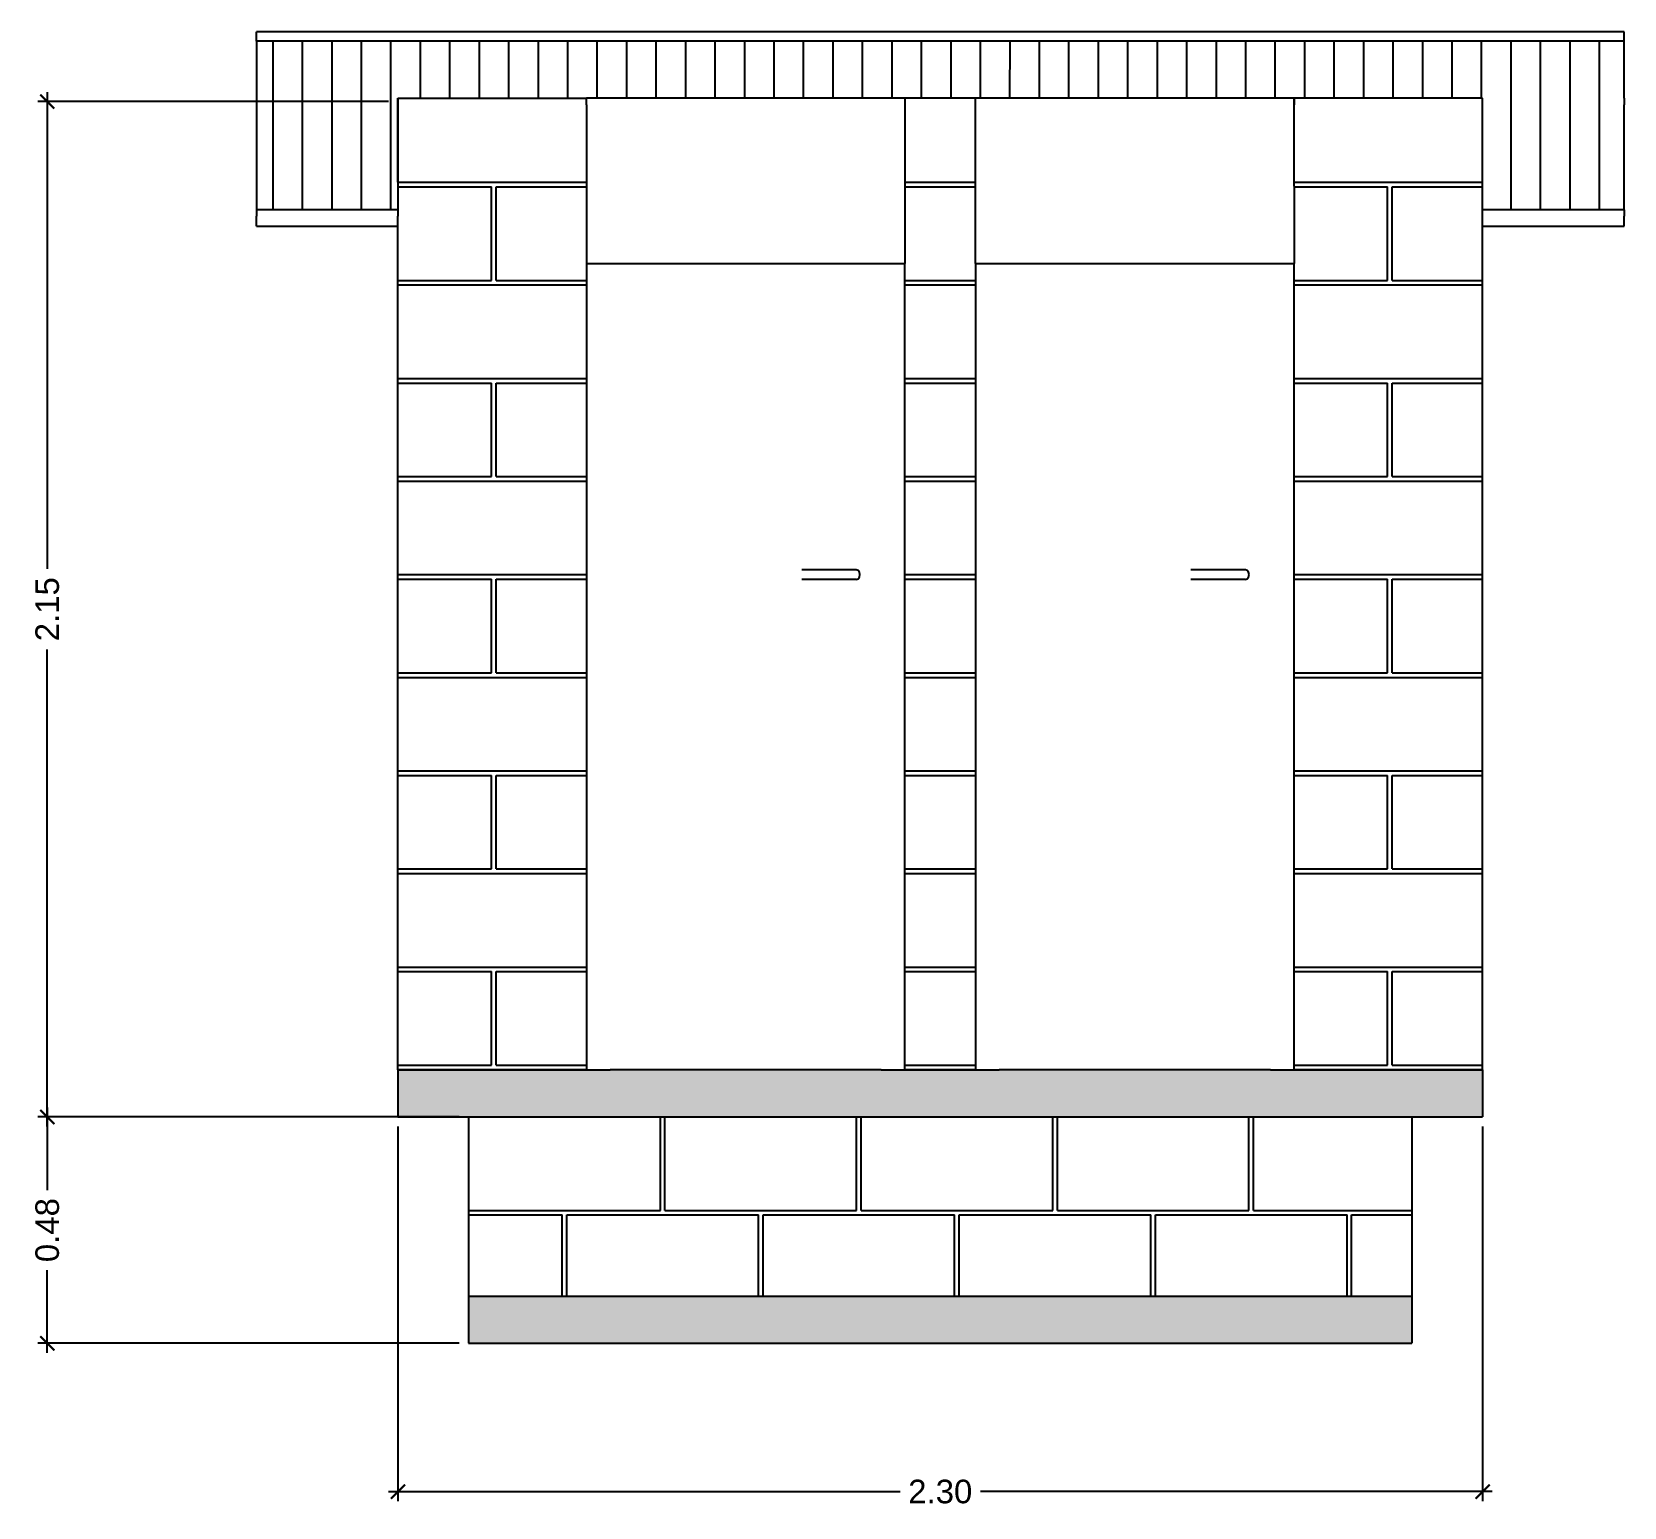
# Model space of a CAD drawing. Header units: metres. Extents: x 258817 to 259192, y 1878716 to 1878911.
# Drawn here: x 259041.364 to 259044.74, y 1878839.253 to 1878842.382 of the extents above; entities that cross this region are included whole.
import ezdxf

# ---------------------------------------------------------------- set-up
doc = ezdxf.new("R2010")
doc.units = ezdxf.units.M
doc.header["$MEASUREMENT"] = 0
doc.layers.add('Vistas', color=7, linetype='Continuous')
doc.styles.get("Standard").update_dxf_attribs({"font": 'arial.ttf'})
doc.dimstyles.new('JPcotas25', dxfattribs={"dimtxt": 0.05, "dimasz": 0.03, "dimexe": 0.02, "dimexo": 0.02, "dimgap": 0.02, "dimtad": 0, "dimzin": 1, "dimdsep": 46, "dimtxsty": 'Standard', "dimblk": 'ARCHTICK', "dimcen": 2.5, "dimdle": 0.02, "dimclrd": 1, "dimclre": 1, "dimclrt": 2, "dimadec": 0, "dimazin": 0, "dimtfac": 1, "dimtmove": 1, "dimatfit": 2, "dimfxl": 1.25, "dimarcsym": 0})

msp = doc.modelspace()

# ---------------------------------------------------------------- blocks, each defined once
blk = doc.blocks.new('_ArchTick')
at = {"color": 0, "linetype": 'ByBlock', "const_width": 0.15}
blk.add_lwpolyline([(-0.5, -0.5), (0.5, 0.5)], dxfattribs=at)
blk = doc.blocks.new('*D411')
at = {"layer": 'Defpoints', "color": 0, "transparency": 16777216}
for p in [(259041.3964, 1878840.0807), (259042.2897, 1878840.0807), (259042.2897, 1878839.6007)]:
    blk.add_point(p, dxfattribs=at)
at = {"layer": 'Vistas', "color": 1, "lineweight": -2, "transparency": 16777216}
for p, q in [((259041.3964, 1878840.1007), (259041.3964, 1878839.9256)), ((259042.2697, 1878840.0807), (259041.3764, 1878840.0807)), ((259041.3964, 1878839.5807), (259041.3964, 1878839.7557)), ((259042.2697, 1878839.6007), (259041.3764, 1878839.6007))]:
    blk.add_line(p, q, dxfattribs=at)
at = {"layer": 'Vistas', "color": 1, "lineweight": -2, "transparency": 16777216, "xscale": 0.03, "yscale": 0.03, "zscale": 0.03}
for p, rotation in [((259041.3964, 1878840.0807), 90), ((259041.3964, 1878839.6007), 270)]:
    blk.add_blockref('_ArchTick', p, dxfattribs=dict(at, rotation=rotation))
at = {"layer": 'Vistas', "color": 2, "transparency": 16777216, "insert": (259041.3964, 1878839.8407), "char_height": 0.05, "attachment_point": 5, "rotation": 90}
blk.add_mtext('0.48', dxfattribs=at)
blk = doc.blocks.new('*D412')
at = {"layer": 'Defpoints', "color": 0, "transparency": 16777216}
for p in [(259041.3964, 1878842.2339), (259042.1397, 1878842.2339), (259042.1397, 1878840.0807)]:
    blk.add_point(p, dxfattribs=at)
at = {"layer": 'Vistas', "color": 1, "lineweight": -2, "transparency": 16777216}
for p, q in [((259041.3964, 1878842.2539), (259041.3964, 1878841.2428)), ((259042.1197, 1878842.2339), (259041.3764, 1878842.2339)), ((259041.3964, 1878840.0607), (259041.3964, 1878841.0717)), ((259042.1197, 1878840.0807), (259041.3764, 1878840.0807))]:
    blk.add_line(p, q, dxfattribs=at)
at = {"layer": 'Vistas', "color": 1, "lineweight": -2, "transparency": 16777216, "xscale": 0.03, "yscale": 0.03, "zscale": 0.03}
for p, rotation in [((259041.3964, 1878842.2339), 90), ((259041.3964, 1878840.0807), 270)]:
    blk.add_blockref('_ArchTick', p, dxfattribs=dict(at, rotation=rotation))
at = {"layer": 'Vistas', "color": 2, "transparency": 16777216, "insert": (259041.3964, 1878841.1573), "char_height": 0.05, "attachment_point": 5, "rotation": 90}
blk.add_mtext('2.15', dxfattribs=at)
blk = doc.blocks.new('*D413')
at = {"layer": 'Defpoints', "color": 0, "transparency": 16777216}
for p in [(259042.1397, 1878840.0807), (259044.4397, 1878840.0807), (259044.4397, 1878839.2861)]:
    blk.add_point(p, dxfattribs=at)
at = {"layer": 'Vistas', "color": 1, "lineweight": -2, "transparency": 16777216}
for p, q in [((259042.1397, 1878840.0607), (259042.1397, 1878839.2661)), ((259044.4397, 1878840.0607), (259044.4397, 1878839.2661)), ((259042.1197, 1878839.2861), (259043.2044, 1878839.2861)), ((259044.4597, 1878839.2861), (259043.375, 1878839.2861))]:
    blk.add_line(p, q, dxfattribs=at)
at = {"layer": 'Vistas', "color": 1, "lineweight": -2, "transparency": 16777216, "xscale": 0.03, "yscale": 0.03, "zscale": 0.03, "rotation": 180}
blk.add_blockref('_ArchTick', (259042.1397, 1878839.2861), dxfattribs=at)
at = {"layer": 'Vistas', "color": 1, "lineweight": -2, "transparency": 16777216, "xscale": 0.03, "yscale": 0.03, "zscale": 0.03}
blk.add_blockref('_ArchTick', (259044.4397, 1878839.2861), dxfattribs=at)
at = {"layer": 'Vistas', "color": 2, "transparency": 16777216, "insert": (259043.2897, 1878839.2861), "char_height": 0.05, "attachment_point": 5}
blk.add_mtext('2.30', dxfattribs=at)

# ---------------------------------------------------------------- dimensions: what is measured, and where the dimension line sits
at = {"layer": 'Vistas'}
for base, p1, p2, picture, middle in [((259041.39641, 1878842.23387), (259042.13972, 1878840.08066), (259042.13972, 1878842.23387), '*D412', (259041.39641, 1878841.15726)), ((259041.39641, 1878840.08066), (259042.28972, 1878839.60066), (259042.28972, 1878840.08066), '*D411', (259041.39641, 1878839.84066))]:
    dim = msp.add_linear_dim(base=base, p1=p1, p2=p2, angle=90, dimstyle='JPcotas25', dxfattribs=at)
    dim.commit()
    dim.dimension.update_dxf_attribs({"geometry": picture, "text_midpoint": middle})
dim = msp.add_linear_dim(base=(259044.43972, 1878839.28605), p1=(259042.13972, 1878840.08066), p2=(259044.43972, 1878840.08066), dimstyle='JPcotas25', dxfattribs=at)
dim.commit()
dim.dimension.update_dxf_attribs({"geometry": '*D413', "text_midpoint": (259043.28972, 1878839.28605)})

# ---------------------------------------------------------------- hatches: boundary and pattern name
at = {"layer": 'Vistas'}
h = msp.add_hatch(dxfattribs=at)
h.set_pattern_fill('ANSI31', color=256, scale=0.5, angle=45)
h.paths.add_polyline_path([(259042.13972, 1878842.22707), (259041.83972, 1878842.22707), (259041.83972, 1878842.05423), (259042.13972, 1878842.05423)])
h.paths.add_polyline_path([(259042.13972, 1878842.05423), (259041.83972, 1878842.05423), (259041.83972, 1878842.00424), (259042.13972, 1878842.00424)])
h.paths.add_polyline_path([(259044.73972, 1878842.29064), (259041.83972, 1878842.29064), (259041.83972, 1878842.24066), (259042.13972, 1878842.24066), (259042.53972, 1878842.24066), (259043.21472, 1878842.24066), (259043.36472, 1878842.24066), (259044.03972, 1878842.24066), (259044.43972, 1878842.24066), (259044.73972, 1878842.24066)])
h.paths.add_polyline_path([(259044.73972, 1878842.36195), (259041.83972, 1878842.36195), (259041.83972, 1878842.29064), (259044.73972, 1878842.29064)])
h.paths.add_polyline_path([(259042.13972, 1878842.24066), (259041.83972, 1878842.24066), (259041.83972, 1878842.22707), (259042.13972, 1878842.22707)])
h.paths.add_polyline_path([(259044.73972, 1878842.22707), (259044.43972, 1878842.22707), (259044.43972, 1878842.05423), (259044.73972, 1878842.05423)])
h.paths.add_polyline_path([(259044.73972, 1878842.24066), (259044.43972, 1878842.24066), (259044.43972, 1878842.22707), (259044.73972, 1878842.22707)])
h.paths.add_polyline_path([(259044.73972, 1878842.05423), (259044.43972, 1878842.05423), (259044.43972, 1878842.00424), (259044.73972, 1878842.00424)])
h = msp.add_hatch(dxfattribs=at)
h.set_pattern_fill('AR-B816C', color=256, scale=0.026)
h.set_pattern_definition([(0, (259042.13972, 1878840.18066), (0.208, 0.208), [0.40625, -0.00975]), (0, (259041.93172, 1878840.1904), (0.208, 0.208), [0.40625, -0.00975]), (90, (259042.13972, 1878840.18066), (-0.208, 0.208), [-0.21775, 0.19825]), (90, (259042.12997, 1878840.18066), (-0.208, 0.208), [-0.21775, 0.19825])])
h.paths.add_polyline_path([(259042.53972, 1878841.89066), (259042.53972, 1878842.01783), (259042.53972, 1878842.05423), (259042.53972, 1878842.22707), (259042.53972, 1878842.24066), (259042.13972, 1878842.24066), (259042.13972, 1878842.22707), (259042.13972, 1878842.05423), (259042.13972, 1878842.00424), (259042.13972, 1878841.99066), (259042.13972, 1878841.96934), (259042.13972, 1878840.18066), (259042.53972, 1878840.18066)])
h.paths.add_polyline_path([(259043.36472, 1878841.89066), (259043.36472, 1878842.01783), (259043.36472, 1878842.05423), (259043.36472, 1878842.22707), (259043.36472, 1878842.24066), (259043.21472, 1878842.24066), (259043.21472, 1878842.22707), (259043.21472, 1878842.05423), (259043.21472, 1878842.01783), (259043.21472, 1878841.89066), (259043.21472, 1878840.18066), (259043.36472, 1878840.18066)])
h = msp.add_hatch(dxfattribs=at)
h.set_pattern_fill('AR-B816C', color=256, scale=0.026)
h.set_pattern_definition([(0, (259044.03972, 1878840.18066), (0.208, 0.208), [0.40625, -0.00975]), (0, (259043.83172, 1878840.1904), (0.208, 0.208), [0.40625, -0.00975]), (90, (259044.03972, 1878840.18066), (-0.208, 0.208), [-0.21775, 0.19825]), (90, (259044.02997, 1878840.18066), (-0.208, 0.208), [-0.21775, 0.19825])])
h.paths.add_polyline_path([(259044.43972, 1878841.96934), (259044.43972, 1878841.99066), (259044.43972, 1878842.00424), (259044.43972, 1878842.05423), (259044.43972, 1878842.22707), (259044.43972, 1878842.24066), (259044.03972, 1878842.24066), (259044.03972, 1878842.22707), (259044.03972, 1878842.05423), (259044.03972, 1878842.01783), (259044.03972, 1878841.89066), (259044.03972, 1878840.18066), (259044.43972, 1878840.18066)])
h = msp.add_hatch(color=256, dxfattribs=at)
h.dxf.hatch_style = 1
h.paths.add_polyline_path([(259044.28972, 1878839.70066), (259042.28972, 1878839.70066), (259042.28972, 1878839.60066), (259044.28972, 1878839.60066)])
h.paths.add_polyline_path([(259044.43972, 1878840.18066), (259044.03972, 1878840.18066), (259043.98972, 1878840.18066), (259043.41472, 1878840.18066), (259043.36472, 1878840.18066), (259043.21472, 1878840.18066), (259043.16472, 1878840.18066), (259042.58972, 1878840.18066), (259042.53972, 1878840.18066), (259042.13972, 1878840.18066), (259042.13972, 1878840.08066), (259042.28972, 1878840.08066), (259044.28972, 1878840.08066), (259044.43972, 1878840.08066)])
h = msp.add_hatch(dxfattribs=at)
h.set_pattern_fill('AR-B816C', color=256, scale=0.026)
h.set_pattern_definition([(0, (259042.28972, 1878840.08066), (0.208, 0.208), [0.40625, -0.00975]), (0, (259042.08172, 1878840.0904), (0.208, 0.208), [0.40625, -0.00975]), (90, (259042.28972, 1878840.08066), (-0.208, 0.208), [-0.21775, 0.19825]), (90, (259042.27997, 1878840.08066), (-0.208, 0.208), [-0.21775, 0.19825])])
h.paths.add_polyline_path([(259044.28972, 1878840.08066), (259042.28972, 1878840.08066), (259042.28972, 1878839.70066), (259044.28972, 1878839.70066)])

# ---------------------------------------------------------------- linework, layer by layer
for p, q in [((259041.83972, 1878842.36195), (259041.83972, 1878842.38163)), ((259044.73972, 1878842.38163), (259041.83972, 1878842.38163)), ((259044.73972, 1878842.36195), (259044.73972, 1878842.38163)), ((259044.73972, 1878842.36195), (259041.83972, 1878842.36195)), ((259041.83972, 1878842.36195), (259041.83972, 1878842.29064)), ((259044.73972, 1878842.29064), (259044.73972, 1878842.36195)), ((259041.83972, 1878842.29064), (259041.83972, 1878842.24066)), ((259044.73972, 1878842.24066), (259044.73972, 1878842.29064)), ((259041.83972, 1878842.24066), (259041.83972, 1878842.22707)), ((259041.83972, 1878842.22707), (259041.83972, 1878842.05423)), ((259042.13972, 1878842.24066), (259042.13972, 1878842.22707)), ((259042.13972, 1878842.24066), (259042.53972, 1878842.24066)), ((259042.13972, 1878842.22707), (259042.13972, 1878842.05423)), ((259042.53972, 1878842.22707), (259042.53972, 1878842.24066)), ((259043.21472, 1878842.24066), (259042.53972, 1878842.24066)), ((259042.53972, 1878842.22707), (259042.53972, 1878842.05423)), ((259043.36472, 1878842.24066), (259043.21472, 1878842.24066)), ((259043.21472, 1878842.24066), (259043.21472, 1878842.22707)), ((259043.21472, 1878842.22707), (259043.21472, 1878842.05423)), ((259043.36472, 1878842.22707), (259043.36472, 1878842.24066)), ((259044.03972, 1878842.24066), (259043.36472, 1878842.24066)), ((259043.36472, 1878842.05423), (259043.36472, 1878842.22707)), ((259044.43972, 1878842.24066), (259044.03972, 1878842.24066)), ((259044.03972, 1878842.24066), (259044.03972, 1878842.22707)), ((259044.03972, 1878842.05423), (259044.03972, 1878842.22707)), ((259044.43972, 1878842.22707), (259044.43972, 1878842.24066)), ((259044.43972, 1878842.05423), (259044.43972, 1878842.22707)), ((259044.73972, 1878842.24066), (259044.73972, 1878842.22707)), ((259044.73972, 1878842.05423), (259044.73972, 1878842.22707)), ((259041.83972, 1878842.05423), (259041.83972, 1878842.00424)), ((259042.13972, 1878842.05423), (259042.13972, 1878842.00424)), ((259042.53972, 1878842.05423), (259042.53972, 1878842.01783)), ((259043.21472, 1878842.05423), (259043.21472, 1878842.01783)), ((259043.36472, 1878842.01783), (259043.36472, 1878842.05423)), ((259044.03972, 1878842.05423), (259044.03972, 1878842.01783)), ((259044.43972, 1878842.00424), (259044.43972, 1878842.05423)), ((259044.73972, 1878842.00424), (259044.73972, 1878842.05423)), ((259042.53972, 1878842.01783), (259042.53972, 1878841.89066)), ((259043.21472, 1878842.01783), (259043.21472, 1878841.89066)), ((259043.36472, 1878841.89066), (259043.36472, 1878842.01783)), ((259044.03972, 1878842.01783), (259044.03972, 1878841.89066)), ((259041.83972, 1878842.00424), (259041.83972, 1878841.99066)), ((259042.13972, 1878842.00424), (259041.83972, 1878842.00424)), ((259041.83972, 1878841.96934), (259041.83972, 1878841.99066)), ((259042.13972, 1878842.00424), (259042.13972, 1878841.99066)), ((259042.13972, 1878841.96934), (259042.13972, 1878841.99066)), ((259044.73972, 1878842.00424), (259044.43972, 1878842.00424)), ((259044.43972, 1878841.99066), (259044.43972, 1878842.00424)), ((259044.43972, 1878841.96934), (259044.43972, 1878841.99066)), ((259044.73972, 1878842.00424), (259044.73972, 1878841.99066)), ((259044.73972, 1878841.96934), (259044.73972, 1878841.99066)), ((259041.83972, 1878841.96934), (259042.13972, 1878841.96934)), ((259042.13972, 1878840.18066), (259042.13972, 1878841.96934)), ((259044.43972, 1878841.96934), (259044.73972, 1878841.96934)), ((259044.43972, 1878840.18066), (259044.43972, 1878841.96934)), ((259042.53972, 1878841.89066), (259042.53972, 1878840.18066)), ((259042.53972, 1878841.89066), (259043.21472, 1878841.89066)), ((259042.53972, 1878841.89066), (259043.21472, 1878841.89066)), ((259043.21472, 1878840.18066), (259043.21472, 1878841.89066)), ((259043.36472, 1878841.89066), (259043.36472, 1878840.18066)), ((259043.36472, 1878841.89066), (259044.03972, 1878841.89066)), ((259043.36472, 1878841.89066), (259044.03972, 1878841.89066)), ((259044.03972, 1878840.18066), (259044.03972, 1878841.89066)), ((259043.08516, 1878841.24106), (259042.99585, 1878841.24106)), ((259043.08863, 1878841.24106), (259043.08516, 1878841.24106)), ((259043.08901, 1878841.24106), (259043.08863, 1878841.24106)), ((259043.09204, 1878841.24106), (259043.08901, 1878841.24106)), ((259043.09533, 1878841.24106), (259043.09204, 1878841.24106)), ((259043.09844, 1878841.24106), (259043.09533, 1878841.24106)), ((259043.10133, 1878841.24106), (259043.09844, 1878841.24106)), ((259043.10394, 1878841.24106), (259043.10133, 1878841.24106)), ((259043.10623, 1878841.24106), (259043.10394, 1878841.24106)), ((259043.10816, 1878841.24106), (259043.10623, 1878841.24106)), ((259043.1097, 1878841.24106), (259043.10816, 1878841.24106)), ((259043.11081, 1878841.24106), (259043.1097, 1878841.24106)), ((259043.11149, 1878841.24106), (259043.11081, 1878841.24106)), ((259043.11172, 1878841.24106), (259043.11149, 1878841.24106)), ((259043.11558, 1878841.23966), (259043.11172, 1878841.24106)), ((259043.11841, 1878841.23586), (259043.11558, 1878841.23966)), ((259043.11944, 1878841.23066), (259043.11841, 1878841.23586)), ((259043.91016, 1878841.24106), (259043.82085, 1878841.24106)), ((259043.91363, 1878841.24106), (259043.91016, 1878841.24106)), ((259043.91401, 1878841.24106), (259043.91363, 1878841.24106)), ((259043.91704, 1878841.24106), (259043.91401, 1878841.24106)), ((259043.92033, 1878841.24106), (259043.91704, 1878841.24106)), ((259043.92344, 1878841.24106), (259043.92033, 1878841.24106)), ((259043.92633, 1878841.24106), (259043.92344, 1878841.24106)), ((259043.92894, 1878841.24106), (259043.92633, 1878841.24106)), ((259043.93123, 1878841.24106), (259043.92894, 1878841.24106)), ((259043.93316, 1878841.24106), (259043.93123, 1878841.24106)), ((259043.9347, 1878841.24106), (259043.93316, 1878841.24106)), ((259043.93581, 1878841.24106), (259043.9347, 1878841.24106)), ((259043.93649, 1878841.24106), (259043.93581, 1878841.24106)), ((259043.93672, 1878841.24106), (259043.93649, 1878841.24106)), ((259043.94058, 1878841.23966), (259043.93672, 1878841.24106)), ((259043.94341, 1878841.23586), (259043.94058, 1878841.23966)), ((259043.94444, 1878841.23066), (259043.94341, 1878841.23586)), ((259043.08516, 1878841.22026), (259042.99585, 1878841.22026)), ((259043.08863, 1878841.22026), (259043.08516, 1878841.22026)), ((259043.08901, 1878841.22026), (259043.08863, 1878841.22026)), ((259043.09204, 1878841.22026), (259043.08901, 1878841.22026)), ((259043.09533, 1878841.22026), (259043.09204, 1878841.22026)), ((259043.09844, 1878841.22026), (259043.09533, 1878841.22026)), ((259043.10133, 1878841.22026), (259043.09844, 1878841.22026)), ((259043.10394, 1878841.22026), (259043.10133, 1878841.22026)), ((259043.10623, 1878841.22026), (259043.10394, 1878841.22026)), ((259043.10816, 1878841.22026), (259043.10623, 1878841.22026)), ((259043.1097, 1878841.22026), (259043.10816, 1878841.22026)), ((259043.11081, 1878841.22026), (259043.1097, 1878841.22026)), ((259043.11149, 1878841.22026), (259043.11081, 1878841.22026)), ((259043.11172, 1878841.22026), (259043.11149, 1878841.22026)), ((259043.11172, 1878841.22026), (259043.11558, 1878841.22165)), ((259043.11558, 1878841.22165), (259043.11841, 1878841.22546)), ((259043.11841, 1878841.22546), (259043.11944, 1878841.23066)), ((259043.91016, 1878841.22026), (259043.82085, 1878841.22026)), ((259043.91363, 1878841.22026), (259043.91016, 1878841.22026)), ((259043.91401, 1878841.22026), (259043.91363, 1878841.22026)), ((259043.91704, 1878841.22026), (259043.91401, 1878841.22026)), ((259043.92033, 1878841.22026), (259043.91704, 1878841.22026)), ((259043.92344, 1878841.22026), (259043.92033, 1878841.22026)), ((259043.92633, 1878841.22026), (259043.92344, 1878841.22026)), ((259043.92894, 1878841.22026), (259043.92633, 1878841.22026)), ((259043.93123, 1878841.22026), (259043.92894, 1878841.22026)), ((259043.93316, 1878841.22026), (259043.93123, 1878841.22026)), ((259043.9347, 1878841.22026), (259043.93316, 1878841.22026)), ((259043.93581, 1878841.22026), (259043.9347, 1878841.22026)), ((259043.93649, 1878841.22026), (259043.93581, 1878841.22026)), ((259043.93672, 1878841.22026), (259043.93649, 1878841.22026)), ((259043.93672, 1878841.22026), (259043.94058, 1878841.22165)), ((259043.94058, 1878841.22165), (259043.94341, 1878841.22546)), ((259043.94341, 1878841.22546), (259043.94444, 1878841.23066)), ((259042.13972, 1878840.18066), (259042.13972, 1878840.08066)), ((259042.53972, 1878840.18066), (259042.13972, 1878840.18066)), ((259042.53972, 1878840.18066), (259042.58972, 1878840.18066)), ((259043.16472, 1878840.18066), (259042.58972, 1878840.18066)), ((259043.16472, 1878840.18066), (259043.21472, 1878840.18066)), ((259043.36472, 1878840.18066), (259043.21472, 1878840.18066)), ((259043.36472, 1878840.18066), (259043.41472, 1878840.18066)), ((259043.98972, 1878840.18066), (259043.41472, 1878840.18066)), ((259043.98972, 1878840.18066), (259044.03972, 1878840.18066)), ((259044.43972, 1878840.18066), (259044.03972, 1878840.18066)), ((259044.43972, 1878840.18066), (259044.43972, 1878840.08066)), ((259042.13972, 1878840.08066), (259042.28972, 1878840.08066)), ((259042.28972, 1878840.08066), (259044.28972, 1878840.08066)), ((259042.28972, 1878840.08066), (259042.28972, 1878839.70066)), ((259044.28972, 1878840.08066), (259044.43972, 1878840.08066)), ((259044.28972, 1878840.08066), (259044.28972, 1878839.70066)), ((259042.28972, 1878839.70066), (259042.28972, 1878839.60066)), ((259042.28972, 1878839.70066), (259044.28972, 1878839.70066)), ((259044.28972, 1878839.70066), (259044.28972, 1878839.60066)), ((259042.28972, 1878839.60066), (259044.28972, 1878839.60066))]:
    msp.add_line(p, q, dxfattribs=at)

msp.set_redraw_order([(e.dxf.handle, doc.entitydb.next_handle()) for e in msp.query("TEXT MTEXT ATTDEF DIMENSION ARC_DIMENSION")])  # texts and dimensions are drawn at this point

doc.saveas('drawing.dxf')
